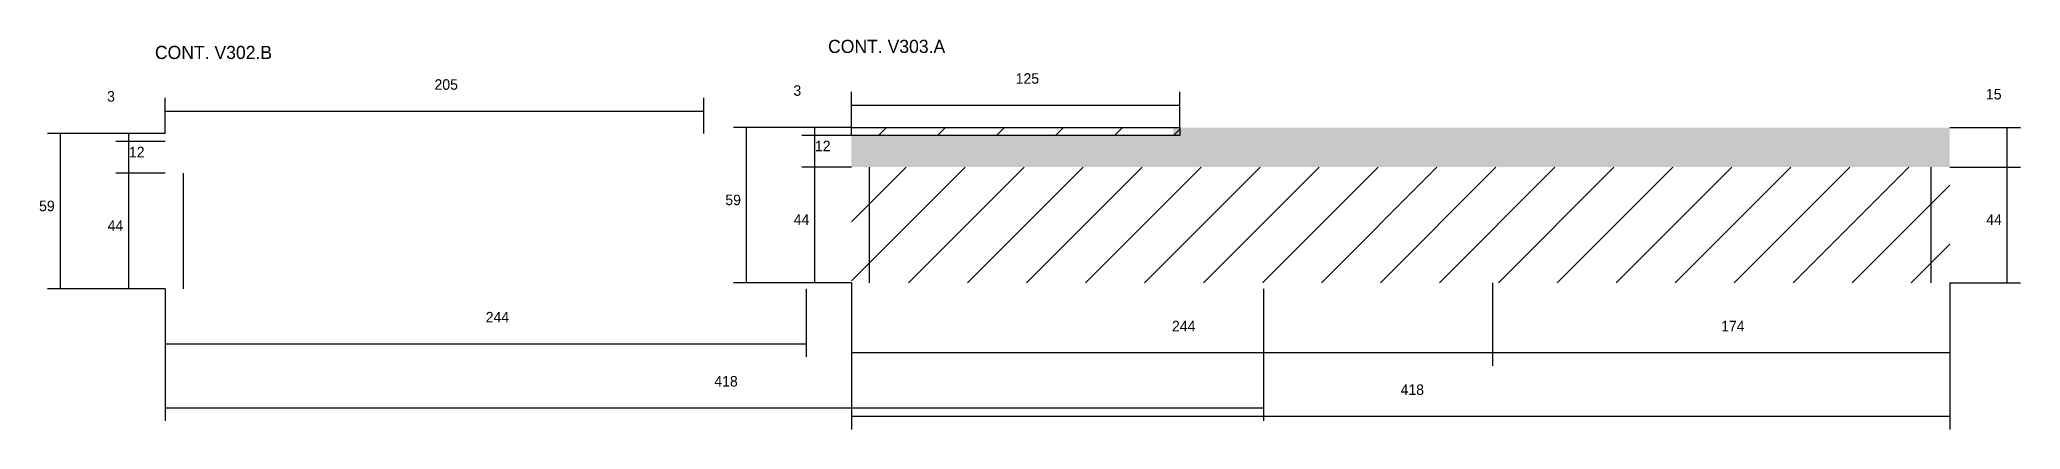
# Model space of a CAD drawing. Header units: metres. Extents: x -2848 to 22762, y -45195 to 1016.
# Drawn here: x 4672 to 5426, y -419 to -271 of the extents above; entities that cross this region are included whole.
import ezdxf

# ---------------------------------------------------------------- set-up
doc = ezdxf.new("R2010")
doc.units = ezdxf.units.M
for name, color, linetype in [('COTA', 4, 'Continuous'), ('Painéis', 200, 'Continuous'), ('REAPROVEITAMENTO', 251, 'Continuous'), ('SARR_2.2x7', 40, 'Continuous'), ('Texto Seção', 7, 'Continuous')]:
    doc.layers.add(name, color=color, linetype=linetype)

msp = doc.modelspace()

# ---------------------------------------------------------------- texts
at = {"layer": 'COTA'}
for s, p in [('205', (4821.9, -290)), ('125', (5043.1, -287.7)), ('3', (4697.3, -294.5)), ('3', (4958.5, -292.3)), ('15', (5412.4, -293.7)), ('12', (4705.6, -315.7)), ('12', (4966.7, -313.4)), ('59', (4932.6, -333.9)), ('59', (4671.4, -336.2)), ('44', (4958.6, -341.4)), ('44', (5412.5, -341.4)), ('44', (4697.5, -343.7)), ('244', (4841.4, -378.5)), ('244', (5102.6, -381.9)), ('174', (5311.6, -381.9)), ('418', (4928.4, -402.9)), ('418', (5189.6, -406.1))]:
    msp.add_text(s, height=4, dxfattribs=at).set_placement(p)
at = {"layer": 'Texto Seção'}
for s, p in [('CONT. V303.A', (4971.7, -276)), ('CONT. V302.B', (4715.5, -278.3))]:
    msp.add_text(s, height=5, dxfattribs=at).set_placement(p)

# ---------------------------------------------------------------- hatches: boundary and pattern name
at = {"layer": 'COTA'}
h = msp.add_hatch(dxfattribs=at)
h.set_pattern_fill('AR-CONC', scale=0.03)
h.paths.add_polyline_path([(5398.6, -319.4), (5398.6, -304.4), (5398.6, -304.4), (5103.1, -304.4), (5103.1, -304.4), (5103.1, -307.4), (5103.1, -307.4), (4980.6, -307.4), (4980.6, -307.4), (4980.6, -319.4), (4980.6, -319.4), (5398.6, -319.4)])
at = {"layer": 'REAPROVEITAMENTO'}
h = msp.add_hatch(dxfattribs=at)
h.set_pattern_fill('ANSI31', scale=5)
h.paths.add_polyline_path([(4980.6, -307.4), (4980.6, -304.4), (4980.6, -304.4), (5105.6, -304.4), (5105.6, -304.4), (5105.6, -307.4), (5105.6, -307.4), (4980.6, -307.4)])
h = msp.add_hatch(dxfattribs=at)
h.set_pattern_fill('ANSI31', scale=5)
h.paths.add_polyline_path([(5398.6, -363.4), (5398.6, -319.4), (5398.6, -319.4), (4980.6, -319.4), (4980.6, -319.4), (4980.6, -363.4), (4980.6, -363.4), (5398.6, -363.4)])

# ---------------------------------------------------------------- linework, layer by layer
at = {"layer": 'COTA'}
for p, q in [((4719.4, -306.7), (4719.4, -293.1)), ((4924.4, -306.7), (4924.4, -293.1)), ((4980.6, -304.4), (4980.6, -290.8)), ((5105.6, -304.4), (5105.6, -290.8)), ((4719.4, -298.1), (4924.4, -298.1)), ((4980.6, -295.8), (5105.6, -295.8)), ((4719.4, -306.7), (4674.6, -306.7)), ((4679.6, -365.7), (4679.6, -306.7)), ((4719.4, -306.7), (4700.6, -306.7)), ((4705.6, -309.7), (4705.6, -306.7)), ((4980.6, -304.4), (4935.7, -304.4)), ((4940.7, -363.4), (4940.7, -304.4)), ((4980.6, -304.4), (4961.7, -304.4)), ((4980.6, -307.4), (4961.7, -307.4)), ((4980.6, -307.4), (4961.7, -307.4)), ((4966.7, -307.4), (4966.7, -304.4)), ((4966.7, -319.4), (4966.7, -307.4)), ((5398.6, -304.4), (5425.5, -304.4)), ((5420.5, -319.4), (5420.5, -304.4)), ((4719.4, -309.7), (4700.6, -309.7)), ((4719.4, -309.7), (4700.6, -309.7)), ((4705.6, -321.7), (4705.6, -309.7)), ((4719.4, -321.7), (4700.6, -321.7)), ((4719.4, -321.7), (4700.6, -321.7)), ((4705.6, -365.7), (4705.6, -321.7)), ((4980.6, -319.4), (4961.7, -319.4)), ((4980.6, -319.4), (4961.7, -319.4)), ((4966.7, -363.4), (4966.7, -319.4)), ((5398.6, -319.4), (5425.5, -319.4)), ((5398.6, -319.4), (5425.5, -319.4)), ((5420.5, -363.4), (5420.5, -319.4)), ((4719.4, -365.7), (4674.6, -365.7)), ((4719.4, -365.7), (4700.6, -365.7)), ((4719.4, -365.7), (4719.4, -391.6)), ((4719.4, -365.7), (4719.4, -416)), ((4980.6, -363.4), (4935.7, -363.4)), ((4980.6, -363.4), (4961.7, -363.4)), ((4963.4, -365.7), (4963.4, -391.6)), ((4980.6, -363.4), (4980.6, -395)), ((4980.6, -363.4), (4980.6, -419.2)), ((5137.4, -365.7), (5137.4, -416)), ((5224.6, -363.4), (5224.6, -395)), ((5224.6, -363.4), (5224.6, -395)), ((5398.6, -363.4), (5398.6, -395)), ((5398.6, -363.4), (5398.6, -419.2)), ((5398.6, -363.4), (5425.5, -363.4)), ((4719.4, -386.6), (4963.4, -386.6)), ((4980.6, -390), (5224.6, -390)), ((5224.6, -390), (5398.6, -390)), ((4719.4, -411), (5137.4, -411)), ((4980.6, -414.2), (5398.6, -414.2))]:
    msp.add_line(p, q, dxfattribs=at)
at = {"layer": 'Painéis'}
msp.add_lwpolyline([(4980.6, -304.4), (5105.6, -304.4), (5105.6, -307.4), (4980.6, -307.4)], close=True, dxfattribs=at)
at = {"layer": 'SARR_2.2x7'}
for p, q in [((4726.4, -365.7), (4726.4, -321.7)), ((4987.5, -363.4), (4987.5, -319.4)), ((5391.6, -363.4), (5391.6, -319.4))]:
    msp.add_line(p, q, dxfattribs=at)

msp.set_redraw_order([(e.dxf.handle, doc.entitydb.next_handle()) for e in msp.query("TEXT MTEXT ATTDEF DIMENSION ARC_DIMENSION")])  # texts and dimensions are drawn at this point

doc.saveas('drawing.dxf')
